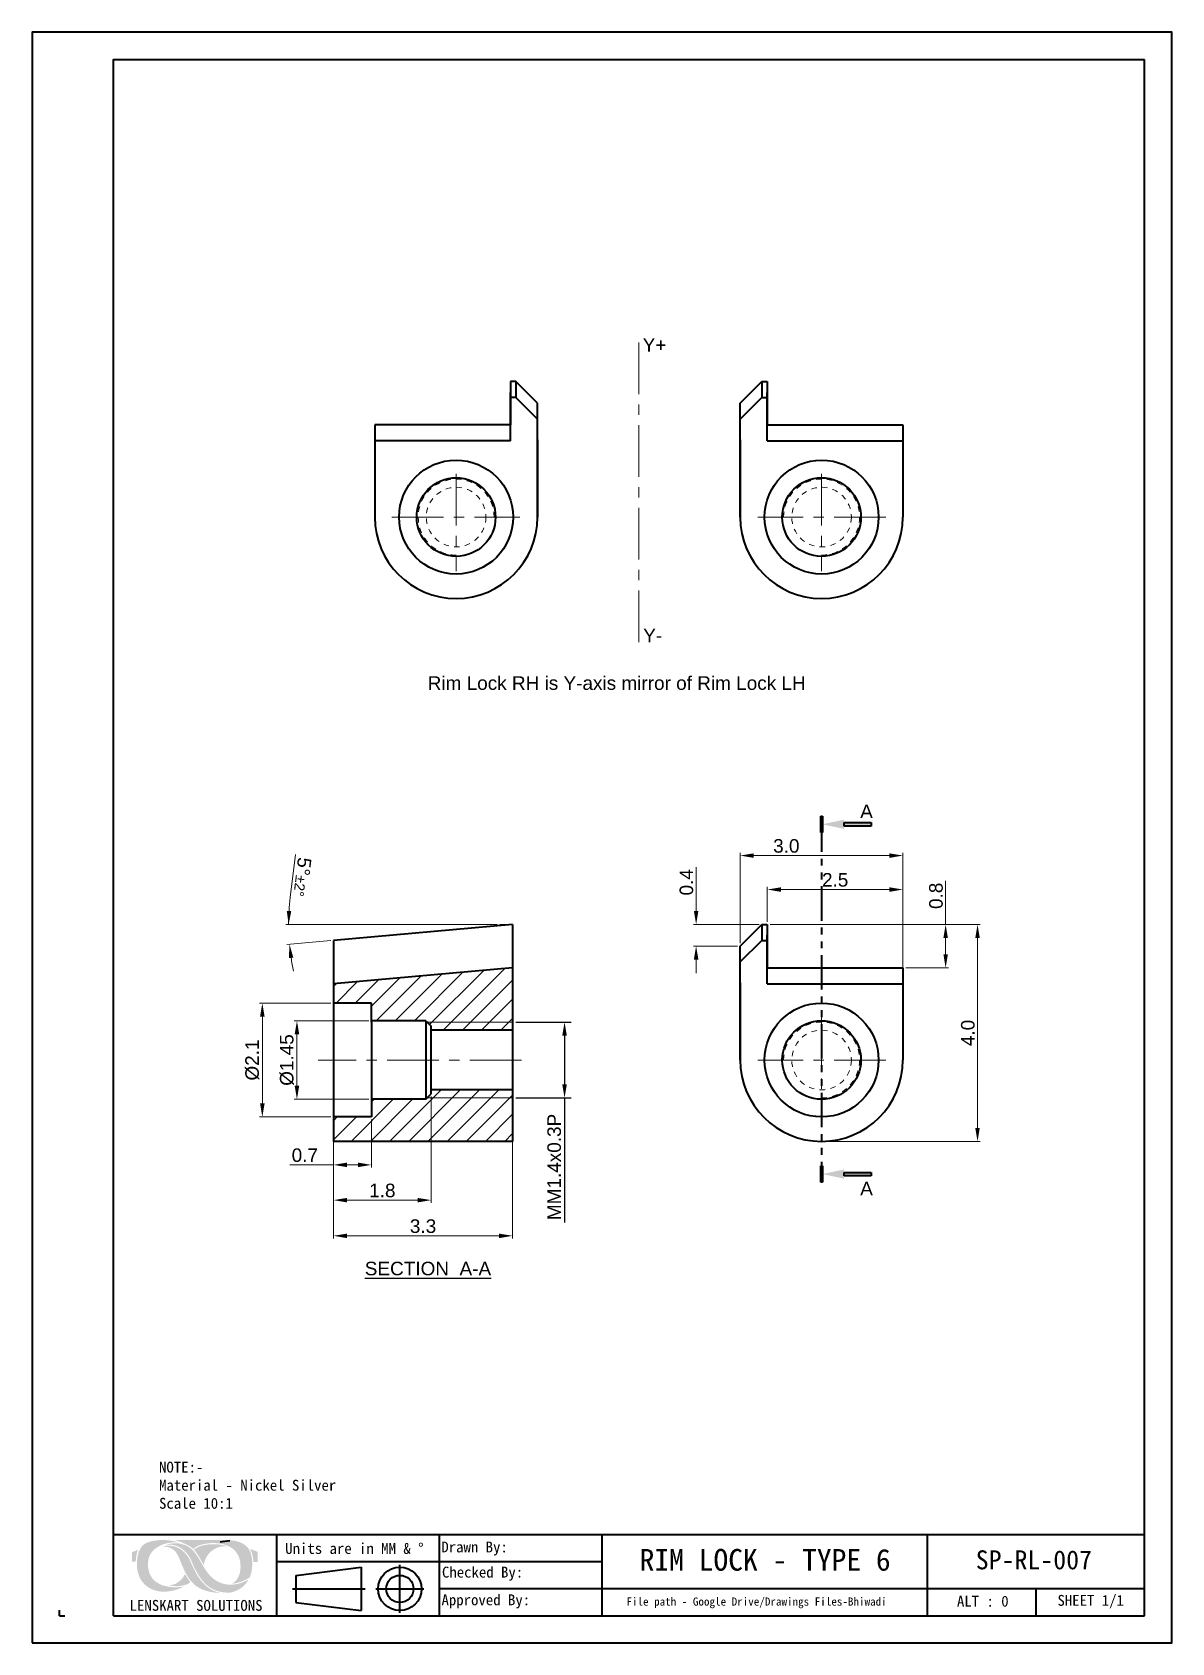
# Model space of a CAD drawing. Header units: millimetres. Extents: x 219 to 785, y 160 to 284.
# Drawn here: x 659.41 to 680.41, y 196.07 to 225.77 of the extents above; entities that cross this region are included whole.
import ezdxf
from ezdxf.enums import TextEntityAlignment as Align

# ---------------------------------------------------------------- set-up
doc = ezdxf.new("R2010")
doc.units = ezdxf.units.MM
for name, pattern in [('CENTER', [50.8, 31.75, -6.35, 6.35, -6.35]), ('HIDDEN', [0.075, 0.05, -0.025]), ('PHANTOM', [63.5, 31.75, -6.35, 6.35, -6.35, 6.35, -6.35])]:
    doc.linetypes.add(name, pattern=pattern)
doc.layers.get('0').update_dxf_attribs({"lineweight": 35})
for name, color, linetype, lineweight in [('Center line', 2, 'CENTER', 18), ('Dimension', 3, 'Continuous', 18), ('Hatch', 6, 'Continuous', 18), ('hidden line', 1, 'HIDDEN', 15), ('Section', 6, 'PHANTOM', 35), ('Text', 4, 'Continuous', 25), ('绘图层', 7, 'Continuous', 13)]:
    doc.layers.add(name, color=color, linetype=linetype, lineweight=lineweight)
doc.layers.add('图框-线条', color=7, linetype='Continuous')
doc.styles.get("Standard").update_dxf_attribs({"font": 'arial.ttf'})
doc.styles.add('宋体', font='SimSun.ttf')
doc.styles.add('样式 1', font='romant.shx')
doc.dimstyles.new('ISO-25$0', dxfattribs={"dimtxt": 2.5, "dimasz": 2.5, "dimexe": 0.5, "dimexo": 1, "dimgap": 1, "dimtad": 0, "dimtih": 1, "dimtoh": 1, "dimdec": 1, "dimzin": 10, "dimdsep": 46, "dimlunit": 6, "dimtxsty": '样式 1', "dimcen": 0, "dimclrd": 256, "dimclre": 256, "dimclrt": 7, "dimazin": 0, "dimtfac": 1, "dimtdec": 1, "dimtofl": 0, "dimtmove": 0, "dimatfit": 0, "dimfxl": 1, "dimtolj": 1, "dimtzin": 10, "dimarcsym": 0})
doc.dimstyles.new('SIMPLEX', dxfattribs={"dimtxt": 2.5, "dimasz": 2.5, "dimexe": 0.5, "dimexo": 0.5, "dimgap": 0.5, "dimtad": 1, "dimzin": 0, "dimdsep": 46, "dimtxsty": 'Standard', "dimcen": 0, "dimclrd": 256, "dimclre": 256, "dimclrt": 256, "dimadec": 0, "dimazin": 0, "dimtm": 1e-09, "dimtfac": 0.75, "dimtofl": 0, "dimtmove": 0, "dimatfit": 3, "dimfxl": 1, "dimtzin": 0, "dimlwd": -1, "dimlwe": -1, "dimarcsym": 0})

msp = doc.modelspace()

# ---------------------------------------------------------------- texts
at = {"layer": 'Text'}
for s, p in [('Y+', (670.877, 220.004)), ('Y-', (670.843, 214.646)), ('Rim Lock RH is Y-axis mirror of Rim Lock LH', (670.18, 213.769)), ('A', (674.784, 211.403)), ('A', (674.784, 204.449))]:
    msp.add_text(s, height=0.25, dxfattribs=at).set_placement(p, align=Align.MIDDLE_CENTER)
at = {"layer": 'Text', "insert": (667.866, 203.098), "char_height": 0.25, "width": 4.46626, "attachment_point": 3, "line_spacing_factor": 0.9}
msp.add_mtext('{\\LSECTION  A-A}', dxfattribs=at)
at = {"layer": '绘图层', "color": 7, "linetype": 'ByBlock', "lineweight": 9, "attachment_point": 5, "style": '宋体'}
for s, insert, char_height, width in [('\\pxql;{\\fNSimSun|b0|i0|c0|p49;NOTE:-\\PMaterial - Nickel Silver\\PScale 10:1}', (664.925, 198.975), 0.2, 6.35721), ('\\pxql;{\\fNSimSun|b0|i0|c0|p49;Units are in MM & %%D}', (665.599, 197.809), 0.2, 3.05443), ('\\pxql;{\\fNSimSun|b0|i0|c0|p49;Drawn By: }', (668.476, 197.809), 0.2, 3.05443), ('\\pxqc;{\\fNSimSun|b0|i0|c0|p49;RIM LOCK - TYPE 6}', (672.916, 197.598), 0.4, 5.26635), ('{\\fNSimSun|b0|i0|c0|p49;SP-RL-007}', (677.868, 197.598), 0.35, 4.64697), ('\\pxql;{\\fNSimSun|b0|i0|c0|p49;Checked By: }', (668.105, 197.345), 0.2, 2.29015), ('\\pxql;{\\fNSimSun|b0|i0|c0|p49;Approved By:}', (668.097, 196.834), 0.2, 2.29015), ('\\pxql;{\\fNSimSun|b0|i0|c0|p49;File path - Google Drive/Drawings Files-Bhiwadi}', (674.854, 196.807), 0.15, 8.989), ('{\\fNSimSun|b0|i0|c0|p49;ALT : 0}', (676.927, 196.837), 0.2, 1.72791), ('{\\fNSimSun|b0|i0|c0|p49;SHEET 1/1}', (678.915, 196.829), 0.2, 1.72791), ('{\\fSimSun|b0|i0|c134|p2;LENSKART SOLUTIONS}', (662.429, 196.759), 0.2, 5.89745)]:
    msp.add_mtext(s, dxfattribs=dict(at, insert=insert, char_height=char_height, width=width))

# ---------------------------------------------------------------- blocks, each defined once
blk = doc.blocks.new('*D254')
at = {"layer": 'Defpoints', "color": 0, "transparency": 16777216}
for p in [(675.456, 209.962), (672.956, 209.318), (675.456, 208.418)]:
    blk.add_point(p, dxfattribs=at)
at = {"layer": 'Dimension', "transparency": 16777216}
for p, q in [((672.956, 209.368), (672.956, 210.012)), ((675.456, 208.468), (675.456, 210.012)), ((673.206, 209.962), (675.206, 209.962))]:
    blk.add_line(p, q, dxfattribs=at)
for points in [[(673.206, 210.003), (673.206, 209.92), (672.956, 209.962)], [(675.206, 210.003), (675.206, 209.92), (675.456, 209.962)]]:
    blk.add_solid(points, dxfattribs=at)
at = {"layer": 'Dimension', "transparency": 16777216, "insert": (674.206, 210.139), "char_height": 0.25, "attachment_point": 5}
blk.add_mtext('2.5', dxfattribs=at)
blk = doc.blocks.new('*D248')
at = {"layer": 'Defpoints', "color": 0, "transparency": 16777216}
for p in [(672.956, 209.318), (675.456, 208.518), (676.242, 208.518)]:
    blk.add_point(p, dxfattribs=at)
at = {"layer": 'Dimension', "transparency": 16777216}
for p, q in [((676.242, 209.318), (676.242, 210.124)), ((673.006, 209.318), (676.292, 209.318)), ((676.242, 208.768), (676.242, 209.068)), ((675.506, 208.518), (676.292, 208.518))]:
    blk.add_line(p, q, dxfattribs=at)
for points in [[(676.201, 209.068), (676.284, 209.068), (676.242, 209.318)], [(676.201, 208.768), (676.284, 208.768), (676.242, 208.518)]]:
    blk.add_solid(points, dxfattribs=at)
at = {"layer": 'Dimension', "transparency": 16777216, "insert": (676.065, 209.846), "char_height": 0.25, "attachment_point": 5, "rotation": 90}
blk.add_mtext('0.8', dxfattribs=at)
blk = doc.blocks.new('*D255')
at = {"layer": 'Defpoints', "color": 0, "transparency": 16777216}
for p in [(664.961, 207.868), (663.65, 205.768), (664.961, 205.768)]:
    blk.add_point(p, dxfattribs=at)
at = {"layer": 'Dimension', "transparency": 16777216}
for p, q in [((664.911, 207.868), (663.6, 207.868)), ((663.65, 207.618), (663.65, 206.018)), ((664.911, 205.768), (663.6, 205.768))]:
    blk.add_line(p, q, dxfattribs=at)
for points in [[(663.608, 207.618), (663.692, 207.618), (663.65, 207.868)], [(663.608, 206.018), (663.692, 206.018), (663.65, 205.768)]]:
    blk.add_solid(points, dxfattribs=at)
at = {"layer": 'Dimension', "transparency": 16777216, "insert": (663.465, 206.818), "char_height": 0.25, "attachment_point": 5, "rotation": 90}
blk.add_mtext('%%c2.1', dxfattribs=at)
blk = doc.blocks.new('*D249')
at = {"layer": 'Defpoints', "color": 0, "transparency": 16777216}
for p in [(668.261, 207.518), (668.261, 206.118), (669.219, 206.118)]:
    blk.add_point(p, dxfattribs=at)
at = {"layer": 'Dimension', "color": 0, "lineweight": -2, "transparency": 16777216}
for p, q in [((668.323, 207.518), (669.344, 207.518)), ((669.219, 207.268), (669.219, 206.368)), ((668.323, 206.118), (669.344, 206.118)), ((669.219, 206.118), (669.219, 203.824))]:
    blk.add_line(p, q, dxfattribs=at)
at = {"layer": 'Dimension', "color": 0, "transparency": 16777216}
for points in [[(669.177, 207.268), (669.261, 207.268), (669.219, 207.518)], [(669.177, 206.368), (669.261, 206.368), (669.219, 206.118)]]:
    blk.add_solid(points, dxfattribs=at)
at = {"layer": 'Dimension', "color": 0, "transparency": 16777216, "insert": (669.029, 204.846), "char_height": 0.25, "attachment_point": 5, "rotation": 90}
blk.add_mtext('MM1.4x0.3P', dxfattribs=at)
blk = doc.blocks.new('*D256')
at = {"layer": 'Defpoints', "color": 0, "transparency": 16777216}
for p in [(665.661, 205.768), (664.961, 205.418), (664.961, 204.884)]:
    blk.add_point(p, dxfattribs=at)
at = {"layer": 'Dimension', "transparency": 16777216}
for p, q in [((665.661, 205.718), (665.661, 204.834)), ((664.961, 205.368), (664.961, 204.834)), ((664.961, 204.884), (664.156, 204.884)), ((665.411, 204.884), (665.211, 204.884))]:
    blk.add_line(p, q, dxfattribs=at)
for points in [[(665.211, 204.926), (665.211, 204.843), (664.961, 204.884)], [(665.411, 204.926), (665.411, 204.843), (665.661, 204.884)]]:
    blk.add_solid(points, dxfattribs=at)
at = {"layer": 'Dimension', "transparency": 16777216, "insert": (664.433, 205.062), "char_height": 0.25, "attachment_point": 5}
blk.add_mtext('0.7', dxfattribs=at)
blk = doc.blocks.new('*D250')
at = {"layer": 'Defpoints', "color": 0, "transparency": 16777216}
for p in [(664.961, 205.418), (668.261, 205.418), (664.961, 203.576)]:
    blk.add_point(p, dxfattribs=at)
at = {"layer": 'Dimension', "transparency": 16777216}
for p, q in [((664.961, 205.368), (664.961, 203.526)), ((668.261, 205.368), (668.261, 203.526)), ((668.011, 203.576), (665.211, 203.576))]:
    blk.add_line(p, q, dxfattribs=at)
for points in [[(665.211, 203.617), (665.211, 203.534), (664.961, 203.576)], [(668.011, 203.617), (668.011, 203.534), (668.261, 203.576)]]:
    blk.add_solid(points, dxfattribs=at)
at = {"layer": 'Dimension', "transparency": 16777216, "insert": (666.611, 203.753), "char_height": 0.25, "attachment_point": 5}
blk.add_mtext('3.3', dxfattribs=at)
blk = doc.blocks.new('_FILLED')
at = {"color": 0, "linetype": 'ByBlock'}
blk.add_solid([(0, 0), (-1, 0.214), (-1, -0.214)], dxfattribs=at)
blk = doc.blocks.new('section arrow')
at = {"layer": 'Section'}
h = blk.add_hatch(color=256, dxfattribs=at)
h.dxf.hatch_style = 1
h.paths.add_polyline_path([(6987.516, 2336.116), (6987.516, 2336.053), (6988.016, 2336.053), (6988.016, 2336.116)])
h.paths.add_polyline_path([(6988.416, 2335.935), (6988.448, 2335.935), (6988.448, 2336.235), (6988.416, 2336.235)])
for points in [[(6988.448, 2335.935), (6988.448, 2336.235), (6988.416, 2336.235), (6988.416, 2335.935)], [(6988.016, 2336.116), (6987.516, 2336.116), (6987.516, 2336.053), (6988.016, 2336.053)]]:
    blk.add_lwpolyline(points, close=True, dxfattribs=at)
at = {"layer": 'Section', "xscale": 0.4, "yscale": 0.4, "zscale": 0.4}
blk.add_blockref('_FILLED', (6988.416, 2336.085), dxfattribs=at)
blk = doc.blocks.new('*D257')
at = {"layer": 'Defpoints', "color": 0, "transparency": 16777216}
for p in [(668.028, 209.318), (668.261, 209.318), (668.261, 209.318), (664.141, 209.073), (664.961, 209.024)]:
    blk.add_point(p, dxfattribs=at)
at = {"layer": 'Dimension', "transparency": 16777216}
for p, q in [((664.164, 209.817), (664.261, 210.608)), ((667.978, 209.318), (664.084, 209.318)), ((664.911, 209.019), (664.101, 208.947))]:
    blk.add_line(p, q, dxfattribs=at)
for start, end in [(173.0541, 180), (173.0573, 176.5286), (188.5696, 192.041)]:
    blk.add_arc((668.261, 209.318), 4.127, start, end, dxfattribs=at)
for points in [[(664.183, 209.567), (664.1, 209.569), (664.134, 209.318)], [(664.139, 208.698), (664.221, 208.708), (664.15, 208.951)]]:
    blk.add_solid(points, dxfattribs=at)
at = {"layer": 'Dimension', "transparency": 16777216, "insert": (664.388, 210.191), "char_height": 0.25, "attachment_point": 5, "rotation": 263.0541}
blk.add_mtext('5°{\\H0.1875;±2°}', dxfattribs=at)
blk = doc.blocks.new('*D258')
at = {"layer": 'Defpoints', "color": 0, "transparency": 16777216}
for p in [(672.854, 209.318), (671.644, 208.92), (672.456, 208.92)]:
    blk.add_point(p, dxfattribs=at)
at = {"layer": 'Dimension', "transparency": 16777216}
for p, q in [((671.644, 209.568), (671.644, 210.372)), ((672.804, 209.318), (671.594, 209.318)), ((672.406, 208.92), (671.594, 208.92)), ((671.644, 208.67), (671.644, 208.42))]:
    blk.add_line(p, q, dxfattribs=at)
for points in [[(671.602, 209.568), (671.686, 209.568), (671.644, 209.318)], [(671.602, 208.67), (671.686, 208.67), (671.644, 208.92)]]:
    blk.add_solid(points, dxfattribs=at)
at = {"layer": 'Dimension', "transparency": 16777216, "insert": (671.466, 210.095), "char_height": 0.25, "attachment_point": 5, "rotation": 90}
blk.add_mtext('0.4', dxfattribs=at)
blk = doc.blocks.new('*D251')
at = {"layer": 'Defpoints', "color": 0, "transparency": 16777216}
for p in [(665.661, 207.543), (664.288, 206.093), (665.661, 206.093)]:
    blk.add_point(p, dxfattribs=at)
at = {"layer": 'Dimension', "transparency": 16777216}
for p, q in [((665.611, 207.543), (664.238, 207.543)), ((664.288, 207.293), (664.288, 206.343)), ((665.611, 206.093), (664.238, 206.093))]:
    blk.add_line(p, q, dxfattribs=at)
for points in [[(664.246, 207.293), (664.329, 207.293), (664.288, 207.543)], [(664.246, 206.343), (664.329, 206.343), (664.288, 206.093)]]:
    blk.add_solid(points, dxfattribs=at)
at = {"layer": 'Dimension', "transparency": 16777216, "insert": (664.103, 206.818), "char_height": 0.25, "attachment_point": 5, "rotation": 90}
blk.add_mtext('%%c1.45', dxfattribs=at)
blk = doc.blocks.new('*D259')
at = {"layer": 'Defpoints', "color": 0, "transparency": 16777216}
for p in [(666.761, 206.193), (664.961, 205.418), (666.761, 204.234)]:
    blk.add_point(p, dxfattribs=at)
at = {"layer": 'Dimension', "transparency": 16777216}
for p, q in [((666.761, 206.143), (666.761, 204.184)), ((664.961, 205.368), (664.961, 204.184)), ((665.211, 204.234), (666.511, 204.234))]:
    blk.add_line(p, q, dxfattribs=at)
for points in [[(665.211, 204.275), (665.211, 204.192), (664.961, 204.234)], [(666.511, 204.275), (666.511, 204.192), (666.761, 204.234)]]:
    blk.add_solid(points, dxfattribs=at)
at = {"layer": 'Dimension', "transparency": 16777216, "insert": (665.861, 204.411), "char_height": 0.25, "attachment_point": 5}
blk.add_mtext('1.8', dxfattribs=at)
blk = doc.blocks.new('*D252')
at = {"layer": 'Defpoints', "color": 0, "transparency": 16777216}
for p in [(672.956, 209.318), (674.006, 205.317), (676.83, 205.317)]:
    blk.add_point(p, dxfattribs=at)
at = {"layer": 'Dimension', "transparency": 16777216}
for p, q in [((673.006, 209.318), (676.88, 209.318)), ((676.83, 209.068), (676.83, 205.567)), ((674.056, 205.317), (676.88, 205.317))]:
    blk.add_line(p, q, dxfattribs=at)
for points in [[(676.788, 209.068), (676.871, 209.068), (676.83, 209.318)], [(676.788, 205.567), (676.871, 205.567), (676.83, 205.317)]]:
    blk.add_solid(points, dxfattribs=at)
at = {"layer": 'Dimension', "transparency": 16777216, "insert": (676.652, 207.317), "char_height": 0.25, "attachment_point": 5, "rotation": 90}
blk.add_mtext('4.0', dxfattribs=at)
blk = doc.blocks.new('*D253')
at = {"layer": 'Defpoints', "color": 0, "transparency": 16777216}
for p in [(675.456, 210.588), (672.456, 208.92), (675.456, 208.418)]:
    blk.add_point(p, dxfattribs=at)
at = {"layer": 'Dimension', "transparency": 16777216}
for p, q in [((672.456, 208.97), (672.456, 210.638)), ((672.706, 210.588), (675.206, 210.588)), ((675.456, 208.468), (675.456, 210.638))]:
    blk.add_line(p, q, dxfattribs=at)
for points in [[(672.706, 210.629), (672.706, 210.546), (672.456, 210.588)], [(675.206, 210.629), (675.206, 210.546), (675.456, 210.588)]]:
    blk.add_solid(points, dxfattribs=at)
at = {"layer": 'Dimension', "transparency": 16777216, "insert": (673.306, 210.765), "char_height": 0.25, "attachment_point": 5}
blk.add_mtext('3.0', dxfattribs=at)

# ---------------------------------------------------------------- dimensions: what is measured, and where the dimension line sits
at = {"layer": 'Dimension'}
dim = msp.add_linear_dim(base=(675.456, 210.588), p1=(672.456, 208.92), p2=(675.456, 208.418), dimstyle='SIMPLEX', override={"dimscale": 0.1, "dimdec": 1}, dxfattribs=at)
dim.commit()
dim.dimension.update_dxf_attribs({"geometry": '*D253', "text_midpoint": (673.306, 210.588), "dimtype": 160})
dim = msp.add_angular_dim_2l(base=(664.141, 209.073), line1=((668.261, 209.318), (668.028, 209.318)), line2=((668.261, 209.318), (664.961, 209.024)), dimstyle='SIMPLEX', override={"dimscale": 0.1, "dimgap": 0.5, "dimdec": 1, "dimtol": 1, "dimlim": 0, "dimtp": 2, "dimtm": 2}, dxfattribs=at)
dim.commit()
dim.dimension.update_dxf_attribs({"geometry": '*D257', "text_midpoint": (664.388, 210.191)})
for base, p1, p2, angle, override, picture, middle in [((671.644, 208.92), (672.854, 209.318), (672.456, 208.92), 90, {"dimscale": 0.1, "dimdec": 1}, '*D258', (671.644, 210.095)), ((676.242, 208.518), (672.956, 209.318), (675.456, 208.518), 90, {"dimscale": 0.1, "dimdec": 1}, '*D248', (676.242, 209.846)), ((676.83, 205.317), (672.956, 209.318), (674.006, 205.317), 90, {"dimscale": 0.1, "dimdec": 1}, '*D252', (676.83, 207.317)), ((663.65, 205.768), (664.961, 207.868), (664.961, 205.768), 90, {"dimscale": 0.1, "dimdec": 1, "dimpost": '%%c<>'}, '*D255', (663.65, 206.818)), ((664.288, 206.093), (665.661, 207.543), (665.661, 206.093), 90, {"dimscale": 0.1, "dimpost": '%%c<>'}, '*D251', (664.288, 206.818)), ((664.961, 204.884), (665.661, 205.768), (664.961, 205.418), 180, {"dimscale": 0.1, "dimdec": 1}, '*D256', (664.433, 204.884)), ((664.961, 203.576), (668.261, 205.418), (664.961, 205.418), 180, {"dimscale": 0.1, "dimdec": 1}, '*D250', (666.611, 203.576))]:
    dim = msp.add_linear_dim(base=base, p1=p1, p2=p2, angle=angle, dimstyle='SIMPLEX', override=override, dxfattribs=at)
    dim.commit()
    dim.dimension.update_dxf_attribs({"geometry": picture, "text_midpoint": middle, "dimtype": 160})
for base, p1, p2, picture, middle in [((675.456, 209.962), (672.956, 209.318), (675.456, 208.418), '*D254', (674.206, 210.139)), ((666.761, 204.234), (664.961, 205.418), (666.761, 206.193), '*D259', (665.861, 204.411))]:
    dim = msp.add_linear_dim(base=base, p1=p1, p2=p2, dimstyle='SIMPLEX', override={"dimscale": 0.1, "dimdec": 1}, dxfattribs=at)
    dim.commit()
    dim.dimension.update_dxf_attribs({"geometry": picture, "text_midpoint": middle})
dim = msp.add_linear_dim(base=(669.219, 206.118), p1=(668.261, 207.518), p2=(668.261, 206.118), angle=90, text='M<>', dimstyle='ISO-25$0', override={"dimscale": 0.1, "dimexe": 1.25, "dimexo": 0.625, "dimgap": 0.625, "dimtad": 1, "dimtih": 0, "dimtoh": 0, "dimdec": 2, "dimzin": 8, "dimlunit": 2, "dimpost": 'M<>x0.3P', "dimtxsty": 'Standard', "dimcen": 2.5, "dimclrd": 0, "dimclre": 0, "dimclrt": 0, "dimadec": 0, "dimtdec": 2, "dimtofl": 1, "dimatfit": 3, "dimtolj": 0, "dimtzin": 8}, dxfattribs=at)
dim.commit()
dim.dimension.update_dxf_attribs({"geometry": '*D249', "text_midpoint": (669.219, 204.846), "dimtype": 160})

# ---------------------------------------------------------------- hatches: boundary and pattern name
at = {"layer": 'Hatch'}
h = msp.add_hatch(dxfattribs=at)
h.set_pattern_fill('ANSI31', color=256, scale=2)
h.set_pattern_definition([(45, (-143.72923, 273.82073), (-0.176776695, 0.176776695), [])])
h.paths.add_polyline_path([(664.961, 208.224), (664.961, 207.868), (665.661, 207.868), (665.661, 207.543), (666.661, 207.543), (666.761, 207.443), (666.761, 207.368), (668.261, 207.368), (668.261, 208.518)])
h.paths.add_polyline_path([(668.261, 205.318), (668.261, 206.268), (666.761, 206.268), (666.761, 206.193), (666.661, 206.093), (665.661, 206.093), (665.661, 205.768), (664.961, 205.768), (664.961, 205.318)])
at = {"layer": '图框-线条', "lineweight": 0, "ltscale": 0.1}
h = msp.add_hatch(color=252, dxfattribs=at)
edge = h.paths.add_edge_path()
edge.add_spline(control_points=[(661.245, 197.741), (661.245, 197.741), (661.245, 197.569), (661.245, 197.569), (661.245, 197.569), (661.245, 197.569), (661.316, 197.569), (661.316, 197.569), (661.316, 197.569), (661.321, 197.61), (661.322, 197.644), (661.33, 197.684), (661.33, 197.684), (661.337, 197.719), (661.347, 197.754), (661.36, 197.785), (661.36, 197.785), (661.36, 197.785), (661.245, 197.741), (661.245, 197.741)], knot_values=[0, 0, 0, 0, 0.166667, 0.166667, 0.166667, 0.166667, 0.333333, 0.333333, 0.333333, 0.333333, 0.5, 0.5, 0.5, 0.5, 0.666667, 0.666667, 0.666667, 0.666667, 1, 1, 1, 1], degree=3, periodic=0)
edge = h.paths.add_edge_path()
edge.add_spline(control_points=[(663.485, 197.562), (663.485, 197.562), (663.566, 197.561), (663.566, 197.561), (663.566, 197.561), (663.566, 197.561), (663.566, 197.747), (663.566, 197.747), (663.566, 197.747), (663.566, 197.747), (663.425, 197.803), (663.425, 197.803), (663.425, 197.803), (663.439, 197.767), (663.455, 197.741), (663.466, 197.696), (663.466, 197.696), (663.478, 197.651), (663.481, 197.611), (663.485, 197.562)], knot_values=[0, 0, 0, 0, 0.166667, 0.166667, 0.166667, 0.166667, 0.333333, 0.333333, 0.333333, 0.333333, 0.5, 0.5, 0.5, 0.5, 0.666667, 0.666667, 0.666667, 0.666667, 1, 1, 1, 1], degree=3, periodic=0)
edge = h.paths.add_edge_path(flags=17)
edge.add_spline(control_points=[(661.937, 197.128), (661.95, 197.117), (662.032, 197.115), (662.047, 197.115), (662.047, 197.115), (662.135, 197.112), (662.267, 197.134), (662.324, 197.189), (662.324, 197.189), (662.319, 197.197), (662.316, 197.201), (662.31, 197.207), (662.31, 197.207), (662.31, 197.207), (662.223, 197.336), (662.223, 197.336), (662.223, 197.336), (662.202, 197.31), (662.193, 197.261), (662.113, 197.199), (662.113, 197.199), (662.066, 197.163), (662.01, 197.138), (661.937, 197.128)], knot_values=[0, 0, 0, 0, 0.142857, 0.142857, 0.142857, 0.142857, 0.285714, 0.285714, 0.285714, 0.285714, 0.428571, 0.428571, 0.428571, 0.428571, 0.571429, 0.571429, 0.571429, 0.571429, 0.714286, 0.714286, 0.714286, 0.714286, 1, 1, 1, 1], degree=3, periodic=0)
edge = h.paths.add_edge_path(flags=17)
edge.add_spline(control_points=[(662.392, 197.785), (662.397, 197.777), (662.398, 197.778), (662.404, 197.771), (662.404, 197.771), (662.469, 197.697), (662.562, 197.517), (662.574, 197.505), (662.574, 197.505), (662.58, 197.655), (662.705, 197.786), (662.829, 197.829), (662.829, 197.829), (662.893, 197.852), (662.928, 197.852), (663.001, 197.846), (663.001, 197.846), (662.977, 197.865), (662.876, 197.881), (662.851, 197.884), (662.851, 197.884), (662.729, 197.898), (662.554, 197.887), (662.446, 197.826), (662.446, 197.826), (662.429, 197.817), (662.398, 197.797), (662.392, 197.785)], knot_values=[0, 0, 0, 0, 0.125, 0.125, 0.125, 0.125, 0.25, 0.25, 0.25, 0.25, 0.375, 0.375, 0.375, 0.375, 0.5, 0.5, 0.5, 0.5, 0.625, 0.625, 0.625, 0.625, 0.75, 0.75, 0.75, 0.75, 1, 1, 1, 1], degree=3, periodic=0)
edge = h.paths.add_edge_path()
edge.add_spline(control_points=[(662.334, 197.55), (662.293, 197.642), (662.28, 197.667), (662.216, 197.736), (662.216, 197.736), (662.129, 197.83), (661.994, 197.877), (661.862, 197.859), (661.862, 197.859), (661.853, 197.858), (661.845, 197.857), (661.837, 197.855), (661.837, 197.855), (661.837, 197.855), (661.814, 197.848), (661.814, 197.848), (661.814, 197.848), (661.89, 197.844), (661.95, 197.833), (662.001, 197.795), (662.001, 197.795), (662.052, 197.757), (662.071, 197.726), (662.104, 197.66), (662.104, 197.66), (662.156, 197.552), (662.192, 197.431), (662.251, 197.33), (662.251, 197.33), (662.314, 197.224), (662.376, 197.146), (662.482, 197.084), (662.482, 197.084), (662.567, 197.034), (662.746, 196.987), (662.865, 196.992), (662.865, 196.992), (662.852, 196.998), (662.834, 197.001), (662.818, 197.005), (662.818, 197.005), (662.597, 197.073), (662.469, 197.261), (662.372, 197.466), (662.372, 197.466), (662.359, 197.494), (662.346, 197.522), (662.334, 197.55)], knot_values=[0, 0, 0, 0, 0.076923, 0.076923, 0.076923, 0.076923, 0.153846, 0.153846, 0.153846, 0.153846, 0.230769, 0.230769, 0.230769, 0.230769, 0.307692, 0.307692, 0.307692, 0.307692, 0.384615, 0.384615, 0.384615, 0.384615, 0.461538, 0.461538, 0.461538, 0.461538, 0.538462, 0.538462, 0.538462, 0.538462, 0.615385, 0.615385, 0.615385, 0.615385, 0.692308, 0.692308, 0.692308, 0.692308, 0.769231, 0.769231, 0.769231, 0.769231, 0.846154, 0.846154, 0.846154, 0.846154, 1, 1, 1, 1], degree=3, periodic=0)
edge = h.paths.add_edge_path()
edge.add_spline(control_points=[(663.396, 197.235), (663.393, 197.235), (663.311, 197.196), (663.294, 197.19), (663.294, 197.19), (663.259, 197.176), (663.217, 197.163), (663.178, 197.155), (663.178, 197.155), (663.08, 197.137), (663.009, 197.137), (662.916, 197.164), (662.916, 197.164), (662.757, 197.21), (662.665, 197.321), (662.59, 197.437), (662.59, 197.437), (662.458, 197.643), (662.404, 197.842), (662.15, 197.896), (662.15, 197.896), (662.107, 197.905), (662.055, 197.909), (662.01, 197.905), (662.01, 197.905), (661.98, 197.903), (661.908, 197.896), (661.886, 197.883), (661.886, 197.883), (661.998, 197.885), (662.086, 197.863), (662.165, 197.806), (662.165, 197.806), (662.331, 197.688), (662.336, 197.563), (662.422, 197.409), (662.422, 197.409), (662.464, 197.335), (662.494, 197.278), (662.551, 197.211), (662.551, 197.211), (662.67, 197.072), (662.796, 197.01), (662.99, 196.996), (662.99, 196.996), (663.084, 196.989), (663.178, 197.03), (663.24, 197.069), (663.24, 197.069), (663.283, 197.096), (663.316, 197.13), (663.348, 197.167), (663.348, 197.167), (663.365, 197.186), (663.383, 197.214), (663.396, 197.235)], knot_values=[0, 0, 0, 0, 0.066667, 0.066667, 0.066667, 0.066667, 0.133333, 0.133333, 0.133333, 0.133333, 0.2, 0.2, 0.2, 0.2, 0.266667, 0.266667, 0.266667, 0.266667, 0.333333, 0.333333, 0.333333, 0.333333, 0.4, 0.4, 0.4, 0.4, 0.466667, 0.466667, 0.466667, 0.466667, 0.533333, 0.533333, 0.533333, 0.533333, 0.6, 0.6, 0.6, 0.6, 0.666667, 0.666667, 0.666667, 0.666667, 0.733333, 0.733333, 0.733333, 0.733333, 0.8, 0.8, 0.8, 0.8, 0.866667, 0.866667, 0.866667, 0.866667, 1, 1, 1, 1], degree=3, periodic=0)
edge = h.paths.add_edge_path()
edge.add_spline(control_points=[(662.376, 197.801), (662.432, 197.845), (662.449, 197.859), (662.531, 197.882), (662.531, 197.882), (662.718, 197.934), (662.959, 197.92), (663.106, 197.805), (663.106, 197.805), (663.186, 197.742), (663.251, 197.631), (663.248, 197.477), (663.248, 197.477), (663.245, 197.362), (663.217, 197.252), (663.126, 197.186), (663.126, 197.186), (663.12, 197.181), (663.096, 197.166), (663.09, 197.164), (663.09, 197.164), (663.179, 197.159), (663.318, 197.219), (663.392, 197.261), (663.392, 197.261), (663.419, 197.276), (663.417, 197.274), (663.428, 197.306), (663.428, 197.306), (663.475, 197.432), (663.476, 197.607), (663.434, 197.73), (663.434, 197.73), (663.414, 197.786), (663.393, 197.816), (663.356, 197.852), (663.356, 197.852), (663.28, 197.929), (663.129, 197.964), (663.02, 197.964), (663.02, 197.964), (662.698, 197.964), (662.367, 197.967), (662.046, 197.964), (662.046, 197.964), (662.069, 197.954), (662.111, 197.944), (662.138, 197.934), (662.138, 197.934), (662.165, 197.924), (662.283, 197.869), (662.306, 197.855), (662.306, 197.855), (662.338, 197.835), (662.371, 197.805), (662.376, 197.801)], knot_values=[0, 0, 0, 0, 0.066667, 0.066667, 0.066667, 0.066667, 0.133333, 0.133333, 0.133333, 0.133333, 0.2, 0.2, 0.2, 0.2, 0.266667, 0.266667, 0.266667, 0.266667, 0.333333, 0.333333, 0.333333, 0.333333, 0.4, 0.4, 0.4, 0.4, 0.466667, 0.466667, 0.466667, 0.466667, 0.533333, 0.533333, 0.533333, 0.533333, 0.6, 0.6, 0.6, 0.6, 0.666667, 0.666667, 0.666667, 0.666667, 0.733333, 0.733333, 0.733333, 0.733333, 0.8, 0.8, 0.8, 0.8, 0.866667, 0.866667, 0.866667, 0.866667, 1, 1, 1, 1], degree=3, periodic=0)
edge = h.paths.add_edge_path()
edge.add_spline(control_points=[(662.198, 197.106), (662.184, 197.107), (662.158, 197.101), (662.142, 197.099), (662.142, 197.099), (661.885, 197.075), (661.581, 197.143), (661.544, 197.457), (661.544, 197.457), (661.527, 197.604), (661.573, 197.736), (661.69, 197.817), (661.69, 197.817), (661.808, 197.898), (661.925, 197.929), (662.098, 197.925), (662.098, 197.925), (662.098, 197.925), (662.029, 197.944), (662.029, 197.944), (662.029, 197.944), (661.876, 197.977), (661.647, 197.978), (661.512, 197.911), (661.512, 197.911), (661.436, 197.873), (661.394, 197.816), (661.364, 197.721), (661.364, 197.721), (661.315, 197.559), (661.329, 197.309), (661.451, 197.181), (661.451, 197.181), (661.466, 197.165), (661.474, 197.153), (661.492, 197.138), (661.492, 197.138), (661.511, 197.123), (661.515, 197.118), (661.539, 197.101), (661.539, 197.101), (661.697, 196.989), (661.902, 196.996), (662.082, 197.056), (662.082, 197.056), (662.103, 197.063), (662.124, 197.071), (662.143, 197.08), (662.143, 197.08), (662.155, 197.085), (662.191, 197.104), (662.198, 197.106)], knot_values=[0, 0, 0, 0, 0.071429, 0.071429, 0.071429, 0.071429, 0.142857, 0.142857, 0.142857, 0.142857, 0.214286, 0.214286, 0.214286, 0.214286, 0.285714, 0.285714, 0.285714, 0.285714, 0.357143, 0.357143, 0.357143, 0.357143, 0.428571, 0.428571, 0.428571, 0.428571, 0.5, 0.5, 0.5, 0.5, 0.571429, 0.571429, 0.571429, 0.571429, 0.642857, 0.642857, 0.642857, 0.642857, 0.714286, 0.714286, 0.714286, 0.714286, 0.785714, 0.785714, 0.785714, 0.785714, 0.857143, 0.857143, 0.857143, 0.857143, 1, 1, 1, 1], degree=3, periodic=0)

# ---------------------------------------------------------------- linework, layer by layer
for p, q in [((679.909, 196.571), (679.909, 225.271)), ((668.221, 219.33), (668.221, 218.53)), ((668.323, 219.33), (668.222, 219.33)), ((668.721, 218.932), (668.323, 219.33)), ((668.323, 219.33), (668.323, 219.035)), ((672.456, 218.932), (672.854, 219.33)), ((672.854, 219.33), (672.955, 219.33)), ((672.854, 219.33), (672.854, 219.035)), ((672.956, 219.33), (672.956, 218.53)), ((668.221, 218.235), (668.221, 219.13)), ((668.298, 219.035), (668.221, 219.035)), ((668.323, 219.035), (668.221, 219.035)), ((668.721, 218.637), (668.323, 219.035)), ((668.721, 216.83), (668.721, 218.932)), ((672.456, 218.637), (672.854, 219.035)), ((672.456, 216.83), (672.456, 218.932)), ((672.854, 219.035), (672.956, 219.035)), ((672.879, 219.035), (672.956, 219.035)), ((672.956, 218.235), (672.956, 219.13)), ((665.721, 218.53), (665.721, 216.83)), ((668.221, 218.53), (665.721, 218.53)), ((672.956, 218.53), (675.456, 218.53)), ((675.456, 218.53), (675.456, 216.83)), ((668.221, 218.235), (665.721, 218.235)), ((668.721, 218.254), (668.721, 216.83)), ((672.456, 218.254), (672.456, 216.83)), ((672.956, 218.235), (675.456, 218.235)), ((667.321, 215.33), (667.321, 215.33)), ((673.856, 215.33), (673.856, 215.33)), ((668.261, 209.318), (664.961, 209.024)), ((668.261, 209.318), (668.261, 205.318)), ((672.456, 208.92), (672.854, 209.318)), ((672.854, 209.318), (672.956, 209.318)), ((672.854, 209.318), (672.854, 209.024)), ((672.956, 209.318), (672.956, 208.518)), ((672.956, 208.224), (672.956, 209.118)), ((664.961, 209.024), (664.961, 205.318)), ((672.456, 208.626), (672.854, 209.024)), ((672.456, 206.818), (672.456, 208.92)), ((672.854, 209.024), (672.956, 209.024)), ((672.879, 209.024), (672.956, 209.024)), ((668.261, 208.518), (664.961, 208.224)), ((672.956, 208.518), (675.456, 208.518)), ((675.456, 208.518), (675.456, 206.818)), ((672.456, 208.243), (672.456, 206.818)), ((672.956, 208.224), (675.456, 208.224)), ((665.661, 207.868), (664.961, 207.868)), ((665.661, 207.518), (665.661, 207.868)), ((666.661, 207.543), (665.661, 207.543)), ((665.661, 207.518), (665.661, 206.268)), ((666.661, 207.543), (666.761, 207.443)), ((666.661, 207.543), (666.661, 206.093)), ((666.761, 206.193), (666.761, 207.443)), ((668.261, 207.368), (666.761, 207.368)), ((665.661, 206.268), (665.661, 205.768)), ((666.661, 206.093), (666.761, 206.193)), ((668.261, 206.268), (666.761, 206.268)), ((666.661, 206.093), (665.661, 206.093)), ((665.661, 205.768), (664.961, 205.768)), ((668.261, 205.318), (664.961, 205.318)), ((673.856, 205.318), (673.856, 205.318)), ((660.909, 198.071), (679.909, 198.071)), ((663.909, 198.071), (663.909, 196.571)), ((666.909, 198.071), (666.909, 196.571)), ((669.909, 198.071), (669.909, 197.071)), ((675.909, 196.571), (675.909, 198.071)), ((663.909, 197.571), (669.909, 197.571)), ((666.184, 196.621), (666.184, 197.51)), ((664.269, 197.315), (665.469, 197.465)), ((664.269, 197.315), (664.269, 196.815)), ((665.469, 197.465), (665.469, 196.665)), ((664.203, 197.065), (665.542, 197.065)), ((665.739, 197.065), (666.628, 197.065)), ((666.909, 197.071), (679.909, 197.071)), ((669.909, 197.071), (669.909, 196.571)), ((677.909, 196.571), (677.909, 197.071)), ((659.909, 196.571), (659.909, 196.671)), ((664.269, 196.815), (665.469, 196.665)), ((659.909, 196.571), (660.009, 196.571)), ((660.909, 196.571), (679.909, 196.571))]:
    msp.add_line(p, q)
at = {"color": 7}
msp.add_line((663.049, 197.95), (662.871, 197.928), dxfattribs=at)
msp.add_lwpolyline([(659.409, 196.071), (680.409, 196.071), (680.409, 225.771), (659.409, 225.771)], close=True)
msp.add_lwpolyline([(660.909, 196.571), (660.909, 225.271), (679.909, 225.271)])
for centre, radius in [((667.221, 216.83), 1.05), ((673.956, 216.83), 1.05), ((667.221, 216.83), 0.725), ((673.956, 216.83), 0.725), ((673.956, 206.818), 1.05), ((673.956, 206.818), 0.725), ((666.184, 197.065), 0.4), ((666.184, 197.065), 0.25)]:
    msp.add_circle(centre, radius)
for centre in [(667.221, 216.83), (673.956, 216.83), (673.956, 206.818)]:
    msp.add_arc(centre, 1.5, 180, 0)
at = {"layer": 'Center line', "ltscale": 0.03}
for p, q in [((670.588, 214.522), (670.588, 220.131)), ((667.221, 217.63), (667.221, 215.83)), ((673.956, 217.63), (673.956, 215.83)), ((666.036, 216.83), (668.393, 216.83)), ((675.141, 216.83), (672.784, 216.83)), ((673.956, 207.618), (673.956, 205.818)), ((668.427, 206.818), (664.677, 206.818)), ((675.141, 206.818), (672.784, 206.818))]:
    msp.add_line(p, q, dxfattribs=at)
at = {"layer": 'Center line'}
msp.add_line((668.261, 209.318), (668.028, 209.318), dxfattribs=at)
at = {"layer": 'Dimension'}
for p, q in [((668.261, 207.518), (666.686, 207.518)), ((666.761, 207.518), (668.261, 207.518)), ((668.261, 206.118), (666.686, 206.118)), ((666.761, 206.118), (668.261, 206.118))]:
    msp.add_line(p, q, dxfattribs=at)
at = {"layer": 'hidden line', "ltscale": 0.5}
for centre in [(667.221, 216.83), (673.956, 216.83), (673.956, 206.818)]:
    msp.add_circle(centre, 0.55, dxfattribs=at)
for centre, start, end in [((667.221, 216.83), 0, 270), ((673.956, 216.83), 270, 180), ((673.956, 206.818), 270, 180)]:
    msp.add_arc(centre, 0.7, start, end, dxfattribs=at)
at = {"layer": 'Section', "ltscale": 0.02}
msp.add_line((673.956, 211.292), (673.956, 204.564), dxfattribs=at)

# ---------------------------------------------------------------- block references
at = {"layer": 'Section', "xscale": -1}
for p in [(7662.388, -2124.92), (7662.388, -2131.37)]:
    msp.add_blockref('section arrow', p, dxfattribs=at)

msp.set_redraw_order([(e.dxf.handle, doc.entitydb.next_handle()) for e in msp.query("TEXT MTEXT ATTDEF DIMENSION ARC_DIMENSION")])  # texts and dimensions are drawn at this point

doc.saveas('drawing.dxf')
